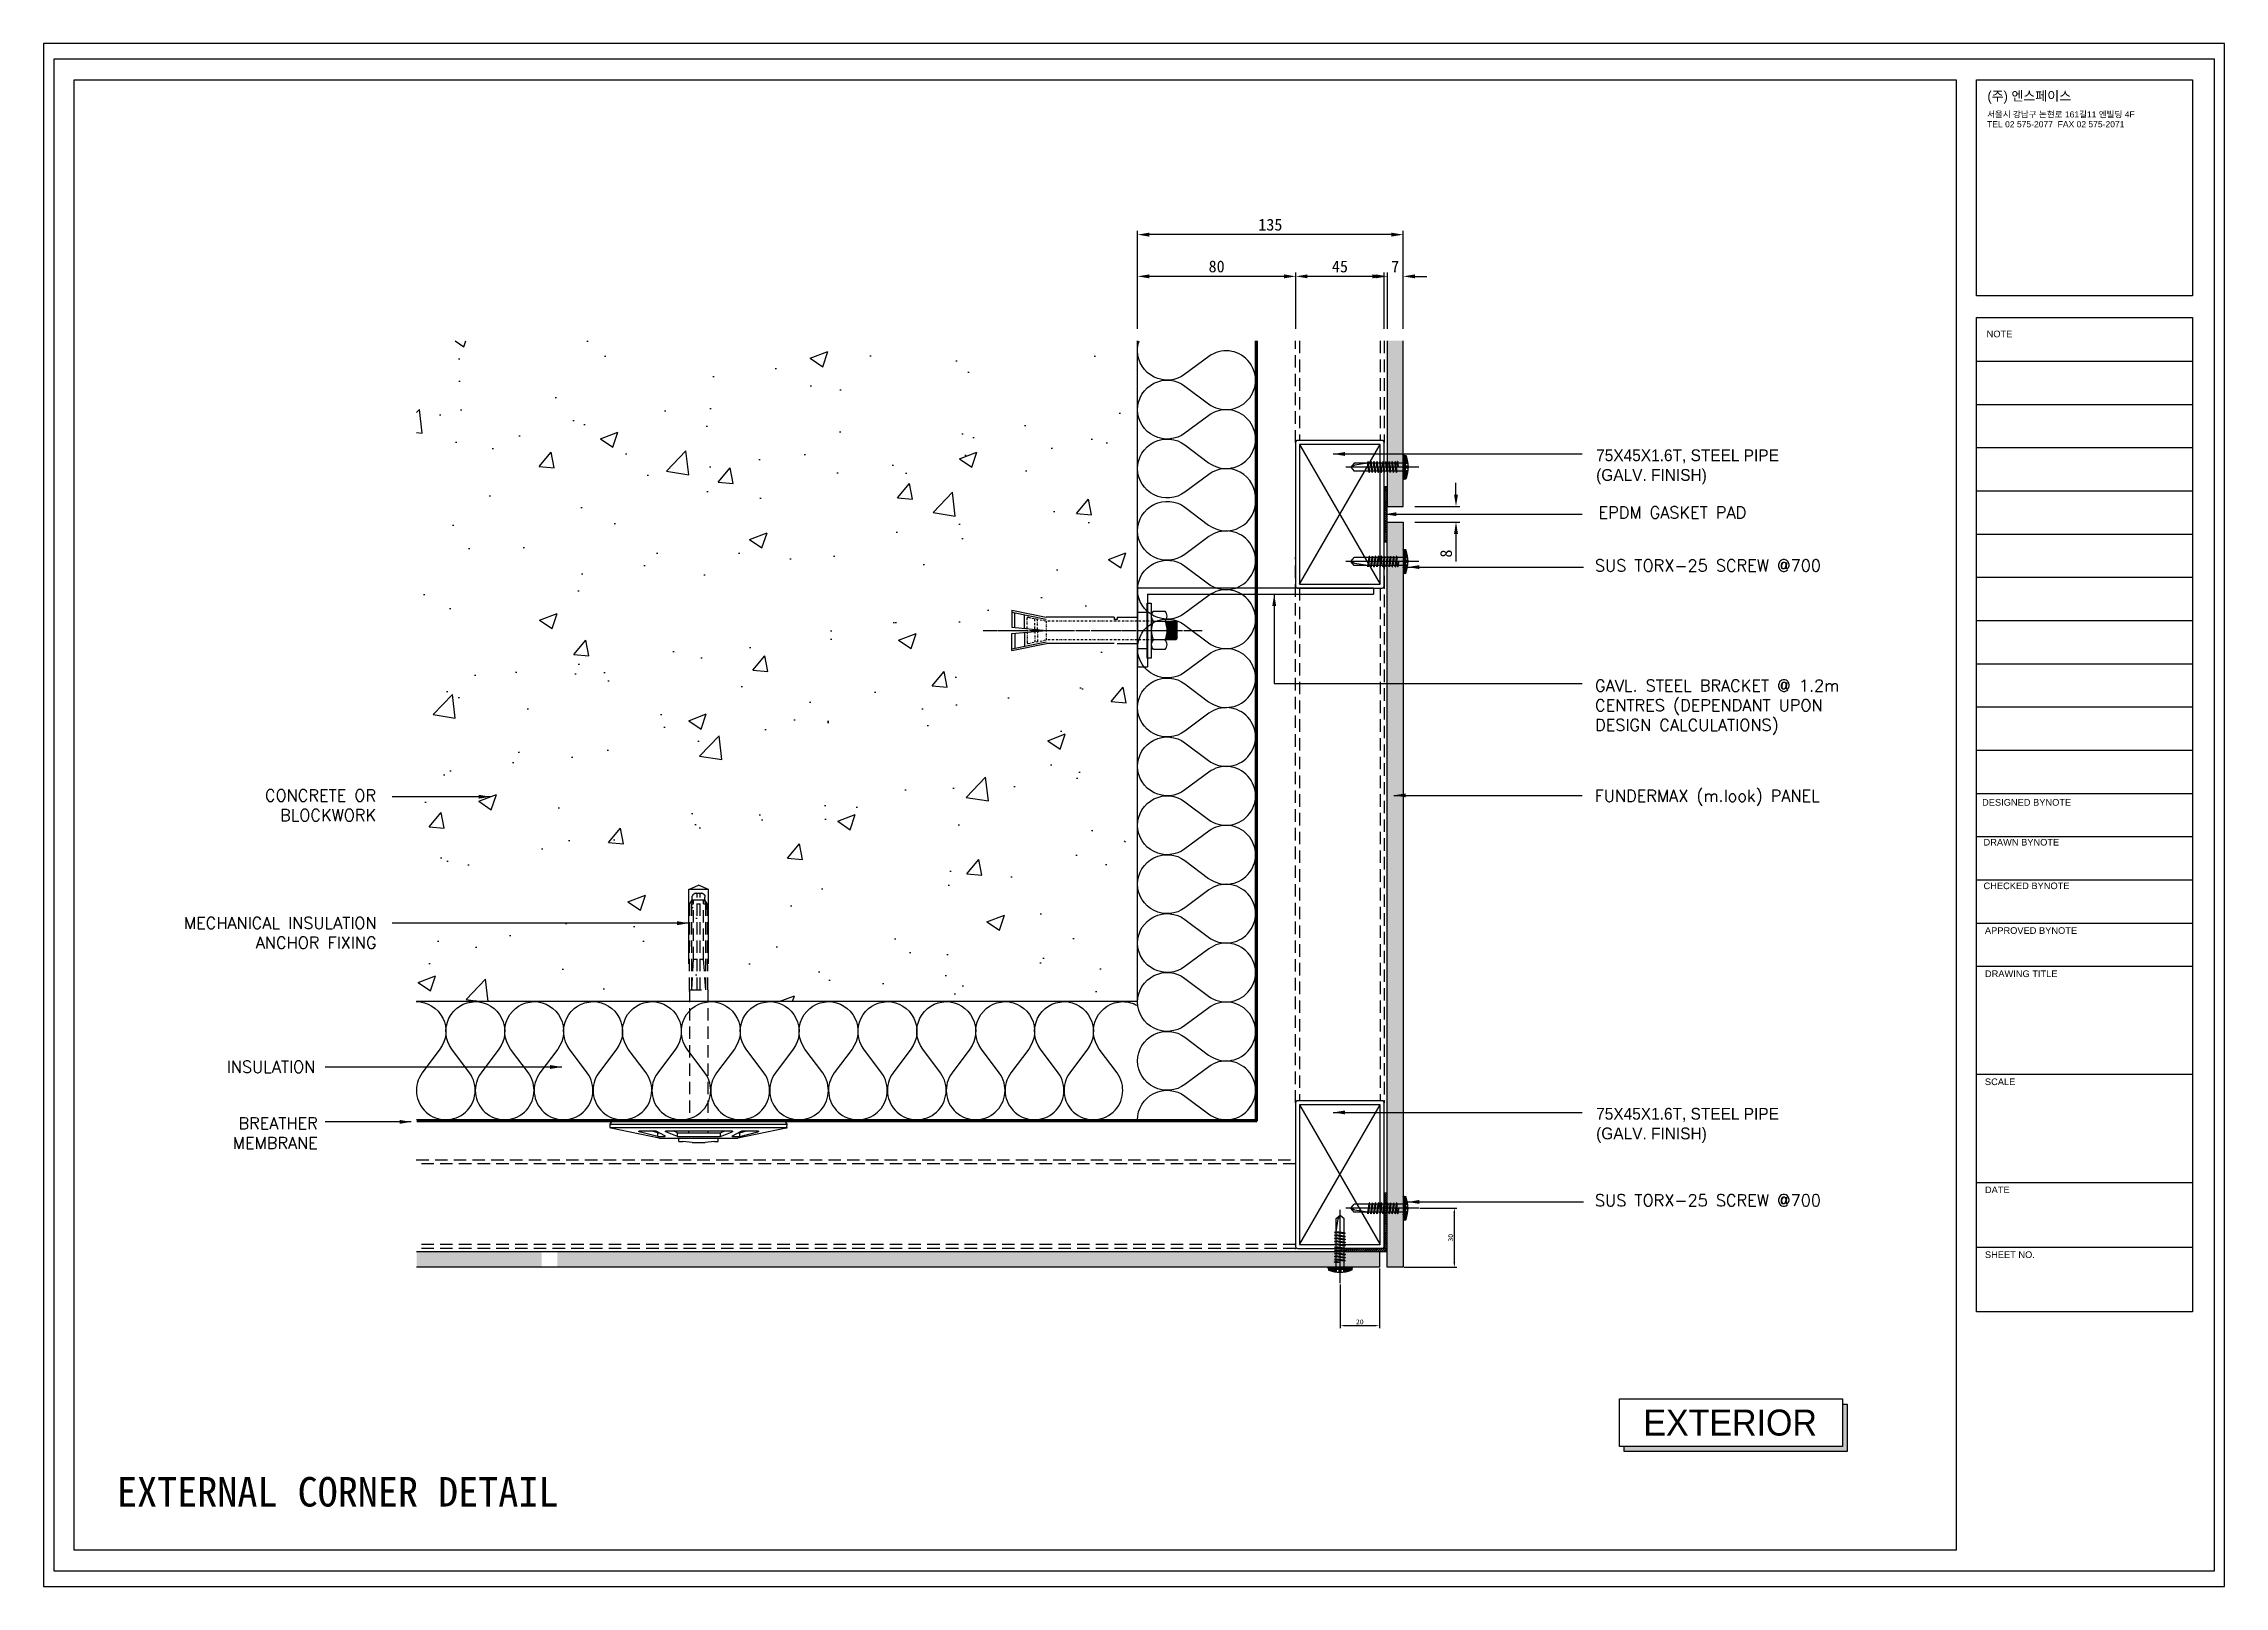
# Model space of a CAD drawing. Header units: millimetres. Extents: x 6755 to 21493, y 282 to 5565.
# Drawn here: x 10081 to 11190, y 2635 to 3419 of the extents above; entities that cross this region are included whole.
import ezdxf

# ---------------------------------------------------------------- set-up
doc = ezdxf.new("R2010")
doc.units = ezdxf.units.MM
doc.header["$MEASUREMENT"] = 0
for name, pattern in [('CENTER', [7.75, 7.25, -0.25, 0, -0.25]), ('DASHDOTX2', [2, 1, -0.5, 0, -0.5]), ('DASHED2', [9.525, 6.35, -3.175]), ('HIDDEN', [0.375, 0.25, -0.125])]:
    doc.linetypes.add(name, pattern=pattern)
for name, color, linetype in [('3', 3, 'Continuous'), ('Bolt', 1, 'Continuous'), ('BREATHER', 150, 'Continuous'), ('DIM', 1, 'Continuous'), ('Dims', 1, 'Continuous'), ('Dämmstoff Miwo', 6, 'Continuous'), ('INSULATION', 2, 'Continuous'), ('Pressings', 3, 'Continuous'), ('Rohbau', 4, 'Continuous'), ('Structure', 6, 'Continuous')]:
    doc.layers.add(name, color=color, linetype=linetype)
for name, color, linetype, true_color in [('4', 4, 'Continuous', 0x00ffff), ('Components', 7, 'Continuous', 0x000000), ('nt', 7, 'Continuous', 0x994c00), ('NT Panel', 7, 'Continuous', 0xbfff7f), ('TE 07', 7, 'Continuous', 0x000000), ('TEXT', 2, 'Continuous', 0xffff00)]:
    doc.layers.add(name, color=color, linetype=linetype, true_color=true_color)
doc.styles.add('Arial', font='arial.ttf')
doc.styles.add('HY울릉도L', font='Dotum.ttf')
doc.styles.add('style1', font='simplex.shx')
doc.dimstyles.new('ISO-25', dxfattribs={"dimtxt": 2.5, "dimasz": 2.5, "dimexe": 1.25, "dimexo": 0.625, "dimtad": 1, "dimtxsty": 'Standard', "dimcen": 2.5, "dimadec": 0, "dimazin": 0, "dimtfac": 1, "dimtmove": 0, "dimatfit": 3, "dimfxl": 1, "dimarcsym": 0})
doc.dimstyles.new('Telling', dxfattribs={"dimscale": 2, "dimtxt": 3, "dimasz": 3, "dimexe": 1, "dimexo": 3, "dimgap": 1, "dimtad": 1, "dimdec": 1, "dimrnd": 1, "dimdsep": 46, "dimtxsty": 'Standard', "dimcen": 3, "dimclrd": 1, "dimclre": 1, "dimclrt": 2, "dimadec": 0, "dimazin": 0, "dimtfac": 1, "dimtdec": 1, "dimtofl": 0, "dimtmove": 0, "dimatfit": 0, "dimfxl": 1, "dimtolj": 1, "dimtzin": 0, "dimlwe": -1, "dimarcsym": 0})

msp = doc.modelspace()

# ---------------------------------------------------------------- texts
at = {"layer": 'TEXT', "color": 7, "style": 'HY울릉도L'}
msp.add_text('EXTERIOR', height=13.2001, dxfattribs=at).set_placement((10894.348, 2711.148))
at = {"layer": 'TEXT'}
msp.add_text('EXTERNAL CORNER DETAIL', height=15, dxfattribs=at).set_placement((10118.281, 2675.068))
at = {"layer": 'TEXT', "char_height": 6, "style": 'style1'}
for s, insert, width, attachment_point in [('{\\fHY울릉도L|b0|i0|c129|p18;75X45X1.6T, STEEL PIPE\\P(GALV. FINISH)}', (10870.368, 3212.359), 168.52677, 1), ('EPDM GASKET PAD ', (10871.568, 3183.279), 147.63272, 1), ('\\pxql;SUS TORX-25 SCREW @700', (10869.75, 3156.348), 147.63272, 1), ('\\pxql;GAVL. STEEL BRACKET @ 1.2m CENTRES (DEPENDANT UPON DESIGN CALCULATIONS)', (10869.812, 3095.311), 147.63272, 1), ('CONCRETE OR \\PBLOCKWORK', (10250.049, 3039.48), 147.63272, 3), ('FUNDERMAX (m.look) PANEL', (10869.628, 3039.271), 153.91383, 1), ('\\pxqr;MECHANICAL INSULATION ANCHOR FIXING', (10106.365, 2974.657), 143.94532, 1), ('INSULATION', (10219.127, 2901.546), 52.82644, 3), ('BREATHER \\PMEMBRANE', (10220.395, 2872.864), 109.28087, 3), ('{\\fHY울릉도L|b0|i0|c129|p18;75X45X1.6T, STEEL PIPE\\P(GALV. FINISH)}', (10870.368, 2877.699), 168.52677, 1), ('\\pxql;SUS TORX-25 SCREW @700', (10869.75, 2833.699), 147.63272, 1)]:
    msp.add_mtext(s, dxfattribs=dict(at, insert=insert, width=width, attachment_point=attachment_point))

# ---------------------------------------------------------------- blocks, each defined once
blk = doc.blocks.new('AL-TEMPLATE')
at = {"color": 9, "true_color": 0xc0c0c0}
for p, q in [((2716.82, 1392.97), (2800.02, 1392.97)), ((2716.82, 1376.33), (2800.02, 1376.33)), ((2716.82, 1359.69), (2800.02, 1359.69)), ((2716.82, 1343.05), (2800.02, 1343.05)), ((2716.82, 1326.41), (2800.02, 1326.41)), ((2716.82, 1309.77), (2800.02, 1309.77)), ((2716.82, 1293.13), (2800.02, 1293.13)), ((2716.82, 1276.49), (2800.02, 1276.49)), ((2716.82, 1259.85), (2800.02, 1259.85)), ((2716.82, 1243.21), (2800.02, 1243.21)), ((2716.82, 1209.93), (2800.02, 1209.93)), ((2716.82, 1193.29), (2800.02, 1193.29)), ((2716.82, 1176.65), (2800.02, 1176.65)), ((2716.82, 1118.41), (2800.02, 1118.41)), ((2716.82, 1076.81), (2800.02, 1076.81)), ((2716.82, 1051.85), (2800.02, 1051.85))]:
    blk.add_line(p, q, dxfattribs=at)
for points in [[(1976.34, 1509.45), (2808.34, 1509.45), (2808.34, 927.05), (1976.34, 927.05)], [(2716.82, 1501.32), (2800.02, 1501.32), (2800.02, 1418.12), (2716.82, 1418.12)], [(2716.82, 1409.8), (2800.02, 1409.8), (2800.02, 1026.89), (2716.82, 1026.89)]]:
    blk.add_lwpolyline(points, close=True, dxfattribs=at)
for points in [[(2716.82, 1226.57), (2800.02, 1226.57)], [(2716.82, 1160.01), (2800.02, 1160.01)]]:
    blk.add_lwpolyline(points, dxfattribs=at)
at = {"layer": 'nt', "color": 254, "linetype": 'Continuous', "true_color": 0xd6d6d6}
blk.add_lwpolyline([(1972.34, 1515.25), (1972.34, 921.25), (2812.34, 921.25), (2812.34, 1515.25)], close=True, dxfattribs=at)
at = {"layer": 'TE 07'}
blk.add_lwpolyline([(1984.07, 1501.32), (2709.08, 1501.32), (2709.08, 935.18), (1984.07, 935.18)], close=True, dxfattribs=at)
at = {"color": 150, "true_color": 0x007fff, "insert": (2721.06, 1496.93), "char_height": 3.6698, "width": 35.1369, "attachment_point": 1, "line_spacing_factor": 0.963855}
blk.add_mtext('\\fExpo M;(주) 엔스페이스', dxfattribs=at)
at = {"color": 7, "true_color": 0xffffff, "insert": (2720.94, 1489.17), "char_height": 2.3487, "width": 61.8214, "attachment_point": 1, "line_spacing_factor": 0.963855, "style": 'Arial'}
blk.add_mtext('\\fArial;서울시 강남구 논현로 161길11 엔빌딩 4F\\PTEL 02 575-2077  FAX 02 575-2071', dxfattribs=at)
at = {"color": 9, "true_color": 0xc0c0c0, "char_height": 2.5559, "attachment_point": 1, "line_spacing_factor": 0.963855}
for s, insert, width in [('\\fArial;NOTE', (2720.76, 1404.73), 11.9173), ('\\fArial;DESIGNED BYNOTE', (2719.01, 1224.39), 36.0906), ('\\fArial;DRAWN BYNOTE', (2719.56, 1209.04), 30.9788), ('\\fArial;CHECKED BYNOTE', (2719.56, 1192.25), 35.0282), ('\\fArial;APPROVED BYNOTE', (2720.1, 1175.04), 37.5533), ('\\fArial;DRAWING TITLE', (2720.1, 1158.4), 29.8086), ('\\fArial;SCALE', (2720.1, 1116.8), 13.8111), ('\\fArial;DATE', (2720.1, 1075.2), 11.517), ('\\fArial;SHEET NO.', (2720.1, 1050.24), 21.1247)]:
    blk.add_mtext(s, dxfattribs=dict(at, insert=insert, width=width))
blk = doc.blocks.new('al-anchor')
at = {"layer": 'Bolt', "linetype": 'CENTER'}
blk.add_line((450.1, 842.4), (450.1, 731), dxfattribs=at)
at = {"layer": 'Bolt'}
for p, q in [((439.9, 827.7), (443.4, 810.2)), ((439.9, 827.7), (448.5, 827.7)), ((440.8, 827.7), (444.3, 810.3)), ((448.6, 826.2), (441.2, 826.2)), ((449.1, 821.3), (442.1, 821.3)), ((448.5, 827.7), (450.1, 810.2)), ((451.8, 827.7), (450.1, 810.2)), ((451.2, 821.3), (458.2, 821.3)), ((451.7, 826.2), (459.1, 826.2)), ((460.4, 827.7), (451.8, 827.7)), ((459.4, 827.7), (455.9, 810.3)), ((460.4, 827.7), (456.9, 810.3)), ((443.4, 775.8), (443.4, 810.2)), ((456.9, 775.8), (456.9, 810.3)), ((443.4, 774.2), (443.4, 763.9)), ((455.7, 774.2), (455.7, 775.8)), ((456.9, 775.8), (455.7, 775.8)), ((456.9, 774.2), (455.7, 774.2)), ((456.9, 774.2), (456.9, 763.9)), ((440.4, 749.9), (440.4, 755.9)), ((440.9, 763.9), (440.9, 758.9)), ((459.4, 763.9), (440.9, 763.9)), ((445.4, 744.4), (445.4, 755.9)), ((454.9, 755.9), (454.9, 744.4)), ((459.4, 763.9), (459.4, 758.9)), ((459.9, 755.9), (459.9, 749.9)), ((454.9, 748.9), (445.4, 748.9)), ((454.9, 748.4), (445.4, 748.4)), ((454.9, 747.9), (445.4, 747.9)), ((454.9, 747.4), (445.4, 747.4)), ((454.9, 746.9), (445.4, 746.9)), ((454.9, 746.4), (445.4, 746.4)), ((454.9, 745.9), (445.4, 745.9)), ((454.9, 745.4), (445.4, 745.4)), ((454.9, 744.9), (445.4, 744.9)), ((454.9, 744.4), (445.4, 744.4)), ((445.4, 744.4), (445.9, 743.9)), ((454.4, 743.9), (445.9, 743.9)), ((454.4, 743.9), (454.9, 744.4))]:
    blk.add_line(p, q, dxfattribs=at)
at = {"layer": 'Bolt', "linetype": 'DASHDOTX2'}
for p, q in [((443.5, 819.5), (445.3, 810.3)), ((449.2, 820), (444, 820)), ((449.6, 816.1), (444.1, 816.1)), ((449.7, 814.8), (444.4, 814.8)), ((445.4, 755.9), (445.4, 810.2)), ((445.4, 810.2), (454.9, 810.2)), ((450.6, 814.8), (455.9, 814.8)), ((450.7, 816.1), (456.1, 816.1)), ((451.1, 820), (456.3, 820)), ((454.9, 755.9), (454.9, 810.2)), ((456.8, 819.5), (455, 810.3))]:
    blk.add_line(p, q, dxfattribs=at)
at = {"layer": 'Bolt'}
blk.add_lwpolyline([(436, 758.9), (464, 758.9), (464, 756.9), (436, 756.9)], close=True, dxfattribs=at)
at = {"layer": 'Bolt', "linetype": 'DASHDOTX2'}
for centre, start, end in [((444, 819.5), 91.5299, 176.3045), ((456.3, 819.5), 3.6955, 88.4701)]:
    blk.add_arc(centre, 0.513, start, end, dxfattribs=at)
at = {"layer": 'Bolt'}
for centre, radius, start, end in [((442.9, 753.3), 3.58, 45.683, 134.317), ((450.1, 745.3), 11.6, 65.7903, 114.2097), ((457.4, 753.3), 3.58, 45.683, 134.317), ((442.9, 752.4), 3.58, 225.683, 314.317), ((450.1, 760.4), 11.6, 245.7903, 294.2097), ((457.4, 752.4), 3.58, 225.683, 314.317)]:
    blk.add_arc(centre, radius, start, end, dxfattribs=at)
blk = doc.blocks.new('AL-BRACKET')
at = {"layer": 'Pressings'}
for p, q in [((-5145.6, 4124.6), (-5185.6, 4124.6)), ((-5185.6, 4124.6), (-5185.6, 4119.6)), ((-5148.6, 4119.6), (-5185.6, 4119.6)), ((-5148.6, 4119.6), (-5148.6, 4004.6)), ((-5145.6, 4004.6), (-5145.6, 4124.6)), ((-5145.6, 4004.6), (-5148.6, 4004.6))]:
    blk.add_line(p, q, dxfattribs=at)
blk = doc.blocks.new('*D85')
at = {"layer": 'Defpoints', "color": 0, "transparency": 16777216}
for p in [(10772.2, 3183.4), (10799.1, 3183.4), (10772.2, 3175.4)]:
    blk.add_point(p, dxfattribs=at)
at = {"layer": 'Dims', "color": 1, "lineweight": -2, "transparency": 16777216}
for p, q in [((10799.1, 3189.4), (10799.1, 3195.4)), ((10799.1, 3169.4), (10799.1, 3155.4))]:
    blk.add_line(p, q, dxfattribs=at)
at = {"layer": 'Dims', "color": 1, "transparency": 16777216}
for p, q in [((10778.2, 3183.4), (10801.1, 3183.4)), ((10778.2, 3175.4), (10801.1, 3175.4))]:
    blk.add_line(p, q, dxfattribs=at)
for points in [[(10798.1, 3189.4), (10800.1, 3189.4), (10799.1, 3183.4)], [(10798.1, 3169.4), (10800.1, 3169.4), (10799.1, 3175.4)]]:
    blk.add_solid(points, dxfattribs=at)
at = {"layer": 'Dims', "color": 2, "transparency": 16777216, "insert": (10794.1, 3159.4), "char_height": 6, "attachment_point": 5, "rotation": 90}
blk.add_mtext('\\A1;8', dxfattribs=at)
blk = doc.blocks.new('75-45_pipe')
at = {"layer": '3', "color": 4}
for p, q in [((-3668.1, 5689.5), (-3739.1, 5648.5)), ((-3739.1, 5689.5), (-3668.1, 5648.5))]:
    blk.add_line(p, q, dxfattribs=at)
blk.add_lwpolyline([(-3740.1, 5646.5), (-3667.1, 5646.5, 0.414214), (-3666.1, 5647.5), (-3666.1, 5690.5, 0.414214), (-3667.1, 5691.5), (-3740.1, 5691.5, 0.414214), (-3741.1, 5690.5), (-3741.1, 5647.5, 0.414214)], format="xyb", close=True, dxfattribs=at)
blk.add_lwpolyline([(-3739.1, 5648.5), (-3668.1, 5648.5), (-3668.1, 5689.5), (-3739.1, 5689.5)], close=True, dxfattribs=at)
at = {"layer": 'DIM'}
for p in [(-3741.1, 5691.5), (-3666.1, 5691.5), (-3741.1, 5646.5), (-3666.1, 5646.5)]:
    blk.add_point(p, dxfattribs=at)
blk = doc.blocks.new('Insulation Anchor')
at = {"layer": 'Components'}
for p, q in [((23834.6, 1327.2), (23832.3, 1322.3)), ((23834.6, 1317.3), (23832.3, 1322.3)), ((23834.6, 1317.3), (23834.6, 1327.2)), ((23872.3, 1327.2), (23834.6, 1327.2)), ((23872.3, 1317.3), (23834.6, 1317.3))]:
    blk.add_line(p, q, dxfattribs=at)
for points in [[(23953.9, 1367.3), (23952.3, 1366.3)], [(23952.3, 1366.3), (23952.3, 1278.3)], [(23953.9, 1367.3), (23953.9, 1277.3)], [(23955.6, 1367.2), (23953.9, 1367.3)], [(23955.6, 1367.2), (23955.6, 1277.5)], [(23955.9, 1366.9), (23955.9, 1366.9), (23955.9, 1366.9), (23955.9, 1367), (23955.8, 1367), (23955.8, 1367.1), (23955.7, 1367.1), (23955.6, 1367.2)], [(23960.9, 1342.3), (23955.9, 1366.9)], [(23957.8, 1352.5), (23957.8, 1352.5), (23957.8, 1352.6), (23957.8, 1352.7), (23957.7, 1352.7), (23957.6, 1352.7), (23957.6, 1352.7), (23957.5, 1352.7), (23957.4, 1352.6), (23957.3, 1352.5), (23957.3, 1352.5)], [(23957.3, 1352.5), (23957.3, 1344.1)], [(23958.2, 1343.1), (23957.3, 1346.6)], [(23957.3, 1344.1), (23957.4, 1343.9)], [(23959.7, 1339.4), (23957.4, 1343.9)], [(23960.1, 1343.1), (23957.8, 1352.5)], [(23958.2, 1343.1), (23958.2, 1342.4)], [(23960.1, 1343.1), (23958.2, 1343.1)], [(23960.1, 1343.1), (23960.1, 1339.5)], [(23960.9, 1342.3), (23960.9, 1302.3)], [(23957.8, 1339), (23957.8, 1339), (23957.8, 1339.1), (23957.7, 1339.1), (23957.7, 1339.2), (23957.6, 1339.2), (23957.6, 1339.2), (23957.5, 1339.2), (23957.5, 1339.1), (23957.4, 1339.1), (23957.4, 1339), (23957.3, 1339), (23957.3, 1339), (23957.3, 1338.9)], [(23957.3, 1338.9), (23957.3, 1305.3)], [(23960.1, 1333.1), (23958.2, 1333.1), (23957.3, 1335.3)], [(23960.1, 1333.1), (23957.8, 1339)], [(23958.2, 1333.1), (23958.2, 1311.2)], [(23959.7, 1339.4), (23959.7, 1339.4), (23959.7, 1339.3), (23959.8, 1339.3), (23959.8, 1339.3), (23959.9, 1339.3), (23960, 1339.3), (23960, 1339.3), (23960, 1339.3), (23960, 1339.4), (23960.1, 1339.4), (23960.1, 1339.5), (23960.1, 1339.5)], [(23960.1, 1333.1), (23960.1, 1311.2)], [(23962.6, 1332.3), (23960.9, 1332.3)], [(23962.6, 1332.3), (23962.6, 1330.3)], [(23958.2, 1327.2), (23957.3, 1327.2)], [(23963.1, 1325.6), (23962.6, 1330.3)], [(23963.1, 1325.6), (23963.1, 1318.9)], [(23958.2, 1317.4), (23957.3, 1317.4)], [(23960.1, 1311.2), (23958.2, 1311.2), (23957.3, 1309)], [(23960.1, 1311.2), (23957.8, 1305.2)], [(23962.6, 1312.3), (23960.9, 1312.3)], [(23962.6, 1314.3), (23963.1, 1318.9)], [(23962.6, 1314.3), (23962.6, 1312.3)], [(23955.9, 1277.7), (23960.9, 1302.3)], [(23957.3, 1305.3), (23957.3, 1305.2), (23957.4, 1305.2), (23957.4, 1305.1), (23957.5, 1305.1), (23957.5, 1305.1), (23957.6, 1305.1), (23957.6, 1305.1), (23957.7, 1305.1), (23957.7, 1305.1), (23957.8, 1305.1), (23957.8, 1305.2)], [(23960.1, 1301.4), (23958.2, 1301.4), (23957.3, 1297.9)], [(23957.4, 1300.6), (23957.3, 1300.4)], [(23957.3, 1300.4), (23957.3, 1292.2)], [(23959.7, 1305.1), (23957.4, 1300.6)], [(23960.1, 1301.4), (23957.8, 1292.1)], [(23958.2, 1302.3), (23958.2, 1301.4)], [(23960.1, 1305), (23960.1, 1305.1), (23960.1, 1305.1), (23960, 1305.2), (23960, 1305.2), (23960, 1305.3), (23959.9, 1305.3), (23959.8, 1305.3), (23959.8, 1305.2), (23959.7, 1305.2), (23959.7, 1305.2), (23959.7, 1305.1)], [(23960.1, 1305), (23960.1, 1301.4)], [(23957.3, 1292.2), (23957.3, 1292.1), (23957.3, 1292), (23957.4, 1292), (23957.4, 1291.9), (23957.5, 1291.9), (23957.5, 1291.9), (23957.6, 1291.9), (23957.6, 1291.9), (23957.7, 1291.9), (23957.7, 1291.9), (23957.8, 1291.9), (23957.8, 1292), (23957.8, 1292), (23957.8, 1292.1)], [(23955.6, 1277.5), (23953.9, 1277.3), (23952.3, 1278.3)], [(23955.6, 1277.5), (23955.7, 1277.5), (23955.8, 1277.5), (23955.8, 1277.5), (23955.9, 1277.5), (23955.9, 1277.6), (23955.9, 1277.6), (23955.9, 1277.7)]]:
    blk.add_lwpolyline(points, dxfattribs=at)
at = {"layer": 'Components', "linetype": 'HIDDEN', "ltscale": 25}
for points in [[(23838.4, 1325.6), (23838.3, 1325.5), (23838.2, 1325.5), (23838.1, 1325.5), (23838, 1325.5), (23837.9, 1325.5), (23837.8, 1325.4), (23837.7, 1325.4), (23837.6, 1325.3), (23837.5, 1325.3), (23837.4, 1325.3), (23837.3, 1325.2), (23837.3, 1325.2), (23837.2, 1325.1), (23837.1, 1325.1), (23837.1, 1325), (23837, 1324.9), (23836.9, 1324.9), (23836.8, 1324.8), (23836.8, 1324.7), (23836.7, 1324.6), (23836.7, 1324.6), (23836.6, 1324.5), (23836.6, 1324.4), (23836.6, 1324.3), (23836.5, 1324.2), (23836.5, 1324.1), (23836.4, 1324), (23836.4, 1323.9), (23836.4, 1323.9), (23836.4, 1323.7), (23836.3, 1323.7), (23836.3, 1323.5)], [(23836.3, 1321), (23836.3, 1320.9), (23836.4, 1320.8), (23836.4, 1320.8), (23836.4, 1320.6), (23836.4, 1320.5), (23836.5, 1320.5), (23836.5, 1320.3), (23836.6, 1320.3), (23836.6, 1320.2), (23836.6, 1320), (23836.7, 1320), (23836.7, 1319.9), (23836.8, 1319.8), (23836.8, 1319.8), (23836.9, 1319.7), (23837, 1319.6), (23837.1, 1319.6), (23837.1, 1319.5), (23837.2, 1319.4), (23837.3, 1319.3), (23837.3, 1319.3), (23837.4, 1319.3), (23837.5, 1319.2), (23837.6, 1319.2), (23837.7, 1319.1), (23837.8, 1319.1), (23837.9, 1319.1), (23838, 1319.1), (23838.1, 1319.1), (23838.2, 1319.1), (23838.3, 1319.1), (23838.4, 1319.1)], [(23836.4, 1323.5), (23836.4, 1321)], [(23885.5, 1323), (23836.4, 1323)], [(23885.5, 1321.5), (23836.4, 1321.5)], [(23839.8, 1325.6), (23838.4, 1325.6)], [(23841.8, 1326.7), (23839.8, 1325.5)], [(23841.8, 1325.8), (23839.8, 1325.2)], [(23839.8, 1325.5), (23839.8, 1319.1)], [(23870, 1324.9), (23839.8, 1324.9)], [(23870, 1319.8), (23839.8, 1319.8)], [(23885.5, 1327), (23841.8, 1326.7)], [(23841.8, 1326.7), (23841.8, 1326.7)], [(23885.5, 1325.8), (23841.8, 1325.8)], [(23841.8, 1325.8), (23841.8, 1324.9)], [(23841.8, 1323), (23841.8, 1321.5)], [(23841.8, 1319.8), (23841.8, 1318.7)], [(23885.5, 1325.8), (23870, 1324.9)], [(23870, 1324.9), (23870, 1323)], [(23870, 1321.5), (23870, 1319.8)], [(23885.5, 1318.7), (23870, 1319.8)], [(23885.5, 1327), (23952.3, 1327)], [(23885.5, 1327), (23885.5, 1317.5)], [(23839.8, 1319.1), (23838.4, 1319.1)], [(23841.8, 1318.7), (23839.8, 1319.3)], [(23841.8, 1317.9), (23839.8, 1319.1)], [(23885.5, 1318.7), (23841.8, 1318.7)], [(23885.5, 1317.6), (23841.8, 1317.9)], [(23841.8, 1317.9), (23841.8, 1317.9)], [(23885.5, 1317.6), (23952.3, 1317.6)]]:
    blk.add_lwpolyline(points, dxfattribs=at)
blk = doc.blocks.new('*D131')
at = {"layer": 'Defpoints', "color": 0, "transparency": 16777216}
for p in [(10764.2, 3300.3), (10764.2, 3267.6), (10772.2, 3267.6)]:
    blk.add_point(p, dxfattribs=at)
at = {"layer": 'Dims', "color": 1, "lineweight": -2, "transparency": 16777216}
for p, q in [((10758.2, 3300.3), (10752.2, 3300.3)), ((10778.2, 3300.3), (10784.2, 3300.3))]:
    blk.add_line(p, q, dxfattribs=at)
at = {"layer": 'Dims', "color": 1, "transparency": 16777216}
for p, q in [((10764.2, 3273.6), (10764.2, 3302.3)), ((10772.2, 3273.6), (10772.2, 3302.3))]:
    blk.add_line(p, q, dxfattribs=at)
for points in [[(10758.2, 3301.3), (10758.2, 3299.3), (10764.2, 3300.3)], [(10778.2, 3301.3), (10778.2, 3299.3), (10772.2, 3300.3)]]:
    blk.add_solid(points, dxfattribs=at)
at = {"layer": 'Dims', "color": 2, "transparency": 16777216, "insert": (10768.2, 3305.3), "char_height": 6, "attachment_point": 5}
blk.add_mtext('\\A1;7', dxfattribs=at)
blk = doc.blocks.new('*D132')
at = {"layer": 'Defpoints', "color": 0, "transparency": 16777216}
for p in [(10717.6, 3300.3), (10717.6, 3267.6), (10762.6, 3267.6)]:
    blk.add_point(p, dxfattribs=at)
at = {"layer": 'Dims', "color": 1, "transparency": 16777216}
for p, q in [((10717.6, 3273.6), (10717.6, 3302.3)), ((10762.6, 3273.6), (10762.6, 3302.3))]:
    blk.add_line(p, q, dxfattribs=at)
at = {"layer": 'Dims', "color": 1, "lineweight": -2, "transparency": 16777216}
blk.add_line((10756.6, 3300.3), (10723.6, 3300.3), dxfattribs=at)
at = {"layer": 'Dims', "color": 1, "transparency": 16777216}
for points in [[(10723.6, 3301.3), (10723.6, 3299.3), (10717.6, 3300.3)], [(10756.6, 3301.3), (10756.6, 3299.3), (10762.6, 3300.3)]]:
    blk.add_solid(points, dxfattribs=at)
at = {"layer": 'Dims', "color": 2, "transparency": 16777216, "insert": (10740.1, 3305.3), "char_height": 6, "attachment_point": 5}
blk.add_mtext('\\A1;45', dxfattribs=at)
blk = doc.blocks.new('*D133')
at = {"layer": 'Defpoints', "color": 0, "transparency": 16777216}
for p in [(10637.2, 3300.3), (10637.2, 3268.2), (10717.6, 3268.2)]:
    blk.add_point(p, dxfattribs=at)
at = {"layer": 'Dims', "color": 1, "transparency": 16777216}
for p, q in [((10637.2, 3274.2), (10637.2, 3302.3)), ((10717.6, 3274.2), (10717.6, 3302.3))]:
    blk.add_line(p, q, dxfattribs=at)
at = {"layer": 'Dims', "color": 1, "lineweight": -2, "transparency": 16777216}
blk.add_line((10711.6, 3300.3), (10643.2, 3300.3), dxfattribs=at)
at = {"layer": 'Dims', "color": 1, "transparency": 16777216}
for points in [[(10643.2, 3301.3), (10643.2, 3299.3), (10637.2, 3300.3)], [(10711.6, 3301.3), (10711.6, 3299.3), (10717.6, 3300.3)]]:
    blk.add_solid(points, dxfattribs=at)
at = {"layer": 'Dims', "color": 2, "transparency": 16777216, "insert": (10677.4, 3305.3), "char_height": 6, "attachment_point": 5}
blk.add_mtext('\\A1;80', dxfattribs=at)
blk = doc.blocks.new('*D134')
at = {"layer": 'Defpoints', "color": 0, "transparency": 16777216}
for p in [(10637.2, 3321.5), (10637.2, 3267.6), (10772.2, 3267.6)]:
    blk.add_point(p, dxfattribs=at)
at = {"layer": 'Dims', "color": 1, "transparency": 16777216}
for p, q in [((10637.2, 3273.6), (10637.2, 3323.5)), ((10772.2, 3273.6), (10772.2, 3323.5))]:
    blk.add_line(p, q, dxfattribs=at)
at = {"layer": 'Dims', "color": 1, "lineweight": -2, "transparency": 16777216}
blk.add_line((10766.2, 3321.5), (10643.2, 3321.5), dxfattribs=at)
at = {"layer": 'Dims', "color": 1, "transparency": 16777216}
for points in [[(10643.2, 3322.5), (10643.2, 3320.5), (10637.2, 3321.5)], [(10766.2, 3322.5), (10766.2, 3320.5), (10772.2, 3321.5)]]:
    blk.add_solid(points, dxfattribs=at)
at = {"layer": 'Dims', "color": 2, "transparency": 16777216, "insert": (10704.7, 3326.5), "char_height": 6, "attachment_point": 5}
blk.add_mtext('\\A1;135', dxfattribs=at)
blk = doc.blocks.new('SDS')
at = {"layer": 'Bolt', "linetype": 'ByBlock'}
h = blk.add_hatch(color=256, dxfattribs=at)
edge = h.paths.add_edge_path()
edge.add_ellipse((2174.7, 2125), major_axis=(0.122, 0.122), ratio=1, start_angle=227.4952, end_angle=310.1753, ccw=False)
edge.add_line((2174.7, 2124.8), (2174.2, 2124.8))
edge.add_ellipse((2174.2, 2125.2), major_axis=(-0.273, 0.273), ratio=1, start_angle=58.6705, end_angle=131.9754, ccw=False)
edge.add_ellipse((2189.6, 2130.8), major_axis=(11.8, 11.8), ratio=1, start_angle=143.5595, end_angle=154.9155, ccw=False)
edge.add_line((2173.1, 2128.3), (2173.9, 2128.3))
edge.add_line((2173.9, 2128.3), (2174.5, 2130.8))
edge.add_line((2174.5, 2130.8), (2173.9, 2133.3))
edge.add_line((2173.9, 2133.3), (2173.1, 2133.3))
edge.add_ellipse((2189.6, 2130.8), major_axis=(-11.8, 11.8), ratio=1, start_angle=25.0886, end_angle=36.4366, ccw=False)
edge.add_ellipse((2174.2, 2136.4), major_axis=(-0.273, 0.273), ratio=1, start_angle=-41.9754, end_angle=31.5885, ccw=False)
edge.add_line((2174.2, 2136.8), (2174.7, 2136.8))
edge.add_ellipse((2174.7, 2136.7), major_axis=(0.122, 0.122), ratio=1, start_angle=319.8247, end_angle=402.5048, ccw=False)
edge.add_line((2174.9, 2136.7), (2174.9, 2125))
for points in [[(2178.2, 2133.5), (2177.9, 2130.8), (2177.8, 2130.7), (2177.8, 2130.8), (2178.1, 2133.6), (2178.2, 2133.6)], [(2179.4, 2133.6), (2179.4, 2133.6), (2179.4, 2133.6), (2179.4, 2133.5), (2178.8, 2128.1), (2178.7, 2128.1), (2178.7, 2128.1)], [(2180.9, 2133.6), (2180.9, 2133.6), (2181, 2133.6), (2181, 2133.5), (2180.3, 2128.1), (2180.3, 2128.1), (2180.2, 2128.1)], [(2182.4, 2133.6), (2182.5, 2133.6), (2182.5, 2133.6), (2182.5, 2133.5), (2181.9, 2128.1), (2181.8, 2128.1), (2181.8, 2128.1)], [(2184, 2133.6), (2184, 2133.6), (2184, 2133.6), (2184.1, 2133.5), (2183.4, 2128.1), (2183.4, 2128.1), (2183.3, 2128.1)], [(2185.5, 2133.6), (2185.6, 2133.6), (2185.6, 2133.6), (2185.6, 2133.5), (2185, 2128.1), (2184.9, 2128.1), (2184.9, 2128.1)], [(2187.1, 2133.6), (2187.1, 2133.6), (2187.1, 2133.6), (2187.2, 2133.5), (2186.5, 2128.1), (2186.5, 2128.1), (2186.4, 2128.1)], [(2188.6, 2133.6), (2188.7, 2133.6), (2188.7, 2133.6), (2188.7, 2133.5), (2188.1, 2128.1), (2188, 2128.1), (2187.9, 2128.1)], [(2190.1, 2133.6), (2190.2, 2133.6), (2190.2, 2133.6), (2190.2, 2133.5), (2189.6, 2128.1), (2189.5, 2128.1), (2189.5, 2128.1)], [(2191.7, 2133.6), (2191.7, 2133.6), (2191.8, 2133.6), (2191.8, 2133.5), (2191.1, 2128.1), (2191.1, 2128.1), (2191, 2128.1)], [(2193.2, 2133.6), (2193.3, 2133.6), (2193.3, 2133.6), (2193.3, 2133.5), (2192.7, 2128.1), (2192.6, 2128.1), (2192.6, 2128.1)]]:
    blk.add_hatch(color=256, dxfattribs=at).paths.add_polyline_path(points)
at = {"layer": 'Bolt', "linetype": 'CENTER', "ltscale": 10}
blk.add_line((2167.4, 2130.8), (2204.6, 2130.8), dxfattribs=at)
at = {"layer": 'Bolt'}
for p, q in [((2176.2, 2132.8), (2177.9, 2132.8)), ((2177.8, 2130.8), (2178.1, 2133.6)), ((2177.8, 2130.8), (2177.9, 2132.8)), ((2178.1, 2133.6), (2177.9, 2132.8)), ((2177.9, 2130.8), (2178.2, 2133.5)), ((2177.9, 2130.8), (2178.4, 2132.8)), ((2178.2, 2133.6), (2178.4, 2132.8)), ((2178.4, 2132.8), (2179.1, 2132.8)), ((2178.5, 2128.8), (2179.1, 2132.8)), ((2178.7, 2128.1), (2179.4, 2133.6)), ((2178.8, 2128.1), (2179.5, 2133.5)), ((2179, 2128.8), (2179.6, 2132.8)), ((2179.3, 2133.6), (2179.1, 2132.8)), ((2179.4, 2133.6), (2179.6, 2132.8)), ((2179.6, 2132.8), (2180.4, 2132.8)), ((2179.6, 2132.8), (2180.7, 2132.8)), ((2180, 2128.8), (2180.7, 2132.8)), ((2180.2, 2128.1), (2180.9, 2133.6)), ((2180.3, 2128.1), (2181, 2133.5)), ((2180.5, 2128.8), (2181.2, 2132.8)), ((2180.9, 2133.6), (2180.7, 2132.8)), ((2181, 2133.6), (2181.2, 2132.8)), ((2181.2, 2132.8), (2181.9, 2132.8)), ((2181.2, 2132.8), (2182.2, 2132.8)), ((2181.6, 2128.8), (2182.2, 2132.8)), ((2181.8, 2128.1), (2182.4, 2133.6)), ((2181.9, 2128.1), (2182.5, 2133.5)), ((2182.1, 2128.8), (2182.7, 2132.8)), ((2182.4, 2133.6), (2182.2, 2132.8)), ((2182.5, 2133.6), (2182.7, 2132.8)), ((2182.7, 2132.8), (2183.4, 2132.8)), ((2182.7, 2132.8), (2183.7, 2132.8)), ((2183.1, 2128.8), (2183.7, 2132.8)), ((2183.3, 2128.1), (2184, 2133.6)), ((2183.4, 2128.1), (2184.1, 2133.5)), ((2183.6, 2128.8), (2184.2, 2132.8)), ((2183.9, 2133.6), (2183.7, 2132.8)), ((2184, 2133.6), (2184.2, 2132.8)), ((2184.2, 2132.8), (2185, 2132.8)), ((2184.2, 2132.8), (2185.3, 2132.8)), ((2184.7, 2128.8), (2185.3, 2132.8)), ((2184.9, 2128.1), (2185.5, 2133.6)), ((2185, 2128.1), (2185.6, 2133.5)), ((2185.2, 2128.8), (2185.8, 2132.8)), ((2185.5, 2133.6), (2185.3, 2132.8)), ((2185.6, 2133.6), (2185.8, 2132.8)), ((2185.8, 2132.8), (2186.5, 2132.8)), ((2185.8, 2132.8), (2186.8, 2132.8)), ((2186.2, 2128.8), (2186.8, 2132.8)), ((2186.4, 2128.1), (2187.1, 2133.6)), ((2186.5, 2128.1), (2187.2, 2133.5)), ((2186.7, 2128.8), (2187.3, 2132.8)), ((2187, 2133.6), (2186.8, 2132.8)), ((2187.1, 2133.6), (2187.3, 2132.8)), ((2187.3, 2132.8), (2188.1, 2132.8)), ((2187.3, 2132.8), (2188.4, 2132.8)), ((2187.7, 2128.8), (2188.4, 2132.8)), ((2187.9, 2128.1), (2188.6, 2133.6)), ((2188.1, 2128.1), (2188.7, 2133.5)), ((2188.2, 2128.8), (2188.9, 2132.8)), ((2188.6, 2133.6), (2188.4, 2132.8)), ((2188.7, 2133.6), (2188.9, 2132.8)), ((2188.9, 2132.8), (2189.6, 2132.8)), ((2188.9, 2132.8), (2189.9, 2132.8)), ((2189.3, 2128.8), (2189.9, 2132.8)), ((2189.5, 2128.1), (2190.1, 2133.6)), ((2189.6, 2128.1), (2190.2, 2133.5)), ((2189.8, 2128.8), (2190.4, 2132.8)), ((2190.1, 2133.6), (2189.9, 2132.8)), ((2190.2, 2133.6), (2190.4, 2132.8)), ((2190.4, 2132.8), (2191.1, 2132.8)), ((2190.4, 2132.8), (2191.5, 2132.8)), ((2190.8, 2128.8), (2191.5, 2132.8)), ((2191, 2128.1), (2191.7, 2133.6)), ((2191.1, 2128.1), (2191.8, 2133.5)), ((2191.3, 2128.8), (2191.9, 2132.8)), ((2191.6, 2133.6), (2191.5, 2132.8)), ((2191.8, 2133.6), (2191.9, 2132.8)), ((2191.9, 2132.8), (2192.7, 2132.8)), ((2191.9, 2132.8), (2193, 2132.8)), ((2192.4, 2128.8), (2193, 2132.8)), ((2192.6, 2128.1), (2193.2, 2133.6)), ((2192.7, 2128.1), (2193.3, 2133.5)), ((2192.9, 2128.8), (2193.5, 2132.8)), ((2193.2, 2133.6), (2193, 2132.8)), ((2193, 2132.8), (2200.3, 2132.8)), ((2193.3, 2133.6), (2193.5, 2132.8)), ((2193.5, 2132.8), (2200, 2131.8)), ((2200, 2131.8), (2201.9, 2130.8)), ((2200.3, 2132.8), (2201.9, 2130.8)), ((2201.9, 2130.8), (2200.3, 2128.8)), ((2176.2, 2128.8), (2178.5, 2128.8)), ((2178.7, 2128.1), (2178.5, 2128.8)), ((2178.8, 2128.1), (2179, 2128.8)), ((2179, 2128.8), (2180, 2128.8)), ((2180.2, 2128.1), (2180, 2128.8)), ((2180.3, 2128.1), (2180.5, 2128.8)), ((2180.5, 2128.8), (2181.6, 2128.8)), ((2181.8, 2128.1), (2181.6, 2128.8)), ((2181.9, 2128.1), (2182.1, 2128.8)), ((2182.1, 2128.8), (2183.1, 2128.8)), ((2183.3, 2128.1), (2183.1, 2128.8)), ((2183.4, 2128.1), (2183.6, 2128.8)), ((2183.6, 2128.8), (2184.7, 2128.8)), ((2184.9, 2128.1), (2184.7, 2128.8)), ((2185, 2128.1), (2185.2, 2128.8)), ((2185.2, 2128.8), (2186.2, 2128.8)), ((2186.4, 2128.1), (2186.2, 2128.8)), ((2186.5, 2128.1), (2186.7, 2128.8)), ((2186.7, 2128.8), (2187.7, 2128.8)), ((2187.9, 2128.1), (2187.7, 2128.8)), ((2188.1, 2128.1), (2188.2, 2128.8)), ((2188.2, 2128.8), (2189.3, 2128.8)), ((2189.5, 2128.1), (2189.3, 2128.8)), ((2189.6, 2128.1), (2189.8, 2128.8)), ((2189.8, 2128.8), (2190.8, 2128.8)), ((2191, 2128.1), (2190.8, 2128.8)), ((2191.1, 2128.1), (2191.3, 2128.8)), ((2191.3, 2128.8), (2200.3, 2128.8)), ((2192.6, 2128.1), (2192.4, 2128.8)), ((2192.7, 2128.1), (2192.9, 2128.8))]:
    blk.add_line(p, q, dxfattribs=at)
for points in [[(2172.9, 2131.3), (2174.4, 2131.3)], [(2172.9, 2130.8), (2174.5, 2130.8)], [(2172.9, 2130.3), (2174.4, 2130.3)], [(2173, 2132.7), (2174, 2132.7)], [(2173, 2128.9), (2174, 2128.9)], [(2173.1, 2133.3), (2173.9, 2133.3)], [(2173.9, 2128.3), (2174.5, 2130.8), (2173.9, 2133.3)], [(2174.7, 2136.8), (2174.2, 2136.8)], [(2174.9, 2125), (2174.9, 2136.6)], [(2173.1, 2128.3), (2173.9, 2128.3)], [(2174.7, 2124.8), (2174.2, 2124.8)]]:
    blk.add_lwpolyline(points, dxfattribs=at)
for points in [[(2174.2, 2136.8, 0.333092), (2173.9, 2136.5, 30.48754)], [(2174.7, 2136.8, -0.452147), (2174.9, 2136.6, -30.48754)], [(2174.2, 2124.8, -0.333092), (2173.9, 2125.1, -30.48754)], [(2174.7, 2124.8, 0.452147), (2174.9, 2125, 30.48754)]]:
    blk.add_lwpolyline(points, format="xyb", dxfattribs=at)
at = {"layer": 'Bolt', "linetype": 'ByBlock'}
for points in [[(2175.4, 2136.8, 1.038004), (2174.9, 2136.8, 0.043022)], [(2174.9, 2134.1, 0.427063), (2176.2, 2132.8, -4.42658)], [(2175.4, 2134.1, -1.169667), (2174.9, 2134.1, -0.043022)], [(2174.9, 2127.6, -0.447194), (2176.2, 2128.8, 4.42658)], [(2175.4, 2127.6, 1.03754), (2174.9, 2127.6, 0.043022)], [(2175.4, 2124.9, -1.038004), (2174.9, 2124.9, -0.043022)]]:
    blk.add_lwpolyline(points, format="xyb", dxfattribs=at)
for points in [[(2174.9, 2136.8), (2174.9, 2124.9)], [(2175.4, 2124.9), (2175.4, 2136.8)], [(2178.2, 2133.5), (2177.9, 2130.8), (2177.8, 2130.7), (2177.8, 2130.8), (2178.1, 2133.6), (2178.2, 2133.6), (2178.2, 2133.5)]]:
    blk.add_lwpolyline(points, dxfattribs=at)
at = {"layer": 'Bolt'}
for centre, radius, start, end in [((2189.6, 2130.8), 16.7, 160.0886, 199.9114), ((2177.8, 2130.8), 0.0602, 200.6851, 319.2729), ((2178.1, 2133.5), 0.0925, 60.0754, 130.1339), ((2179.4, 2133.5), 0.0925, 60.0754, 130.1339), ((2180.9, 2133.5), 0.0925, 60.0754, 130.1339), ((2182.5, 2133.5), 0.0925, 60.0754, 130.1339), ((2184, 2133.5), 0.0925, 60.0754, 130.1339), ((2185.5, 2133.5), 0.0925, 60.0754, 130.1339), ((2187.1, 2133.5), 0.0925, 60.0754, 130.1339), ((2188.6, 2133.5), 0.0925, 60.0754, 130.1339), ((2190.2, 2133.5), 0.0925, 60.0754, 130.1339), ((2191.7, 2133.5), 0.0925, 60.0754, 130.1339), ((2193.2, 2133.5), 0.0925, 60.0754, 130.1339), ((2178.7, 2128.2), 0.0925, 240.0754, 310.1339), ((2180.3, 2128.2), 0.0925, 240.0754, 310.1339), ((2181.8, 2128.2), 0.0925, 240.0754, 310.1339), ((2183.4, 2128.2), 0.0925, 240.0754, 310.1339), ((2184.9, 2128.2), 0.0925, 240.0754, 310.1339), ((2186.5, 2128.2), 0.0925, 240.0754, 310.1339), ((2188, 2128.2), 0.0925, 240.0754, 310.1339), ((2189.5, 2128.2), 0.0925, 240.0754, 310.1339), ((2191.1, 2128.2), 0.0925, 240.0754, 310.1339), ((2192.6, 2128.2), 0.0925, 240.0754, 310.1339)]:
    blk.add_arc(centre, radius, start, end, dxfattribs=at)
blk = doc.blocks.new('*D191')
at = {"layer": 'Defpoints', "color": 0, "transparency": 16777216}
for p in [(10760.2, 2796.7), (10740.2, 2788.7), (10760.2, 2767)]:
    blk.add_point(p, dxfattribs=at)
at = {"layer": 'DIM', "color": 1, "lineweight": -2, "transparency": 16777216}
for p, q in [((10760.2, 2796), (10760.2, 2765.8)), ((10740.2, 2788), (10740.2, 2765.8)), ((10742.7, 2767), (10757.7, 2767))]:
    blk.add_line(p, q, dxfattribs=at)
at = {"layer": 'DIM', "color": 1, "transparency": 16777216}
for points in [[(10742.7, 2767.4), (10742.7, 2766.6), (10740.2, 2767)], [(10757.7, 2767.4), (10757.7, 2766.6), (10760.2, 2767)]]:
    blk.add_solid(points, dxfattribs=at)
at = {"layer": 'DIM', "color": 0, "transparency": 16777216, "insert": (10750.2, 2768.9), "char_height": 2.5, "attachment_point": 5}
blk.add_mtext('20', dxfattribs=at)
blk = doc.blocks.new('*D192')
at = {"layer": 'Defpoints', "color": 0, "transparency": 16777216}
for p in [(10780.2, 2826.7), (10798.3, 2826.7), (10772.2, 2796.7)]:
    blk.add_point(p, dxfattribs=at)
at = {"layer": 'DIM', "color": 1, "lineweight": -2, "transparency": 16777216}
for p, q in [((10780.8, 2826.7), (10799.5, 2826.7)), ((10798.3, 2799.2), (10798.3, 2824.2)), ((10772.8, 2796.7), (10799.5, 2796.7))]:
    blk.add_line(p, q, dxfattribs=at)
at = {"layer": 'DIM', "color": 1, "transparency": 16777216}
for points in [[(10797.8, 2824.2), (10798.7, 2824.2), (10798.3, 2826.7)], [(10797.8, 2799.2), (10798.7, 2799.2), (10798.3, 2796.7)]]:
    blk.add_solid(points, dxfattribs=at)
at = {"layer": 'DIM', "color": 0, "transparency": 16777216, "insert": (10796.4, 2811.7), "char_height": 2.5, "attachment_point": 5, "rotation": 90}
blk.add_mtext('30', dxfattribs=at)

# ---------------------------------------------------------------- dimensions: what is measured, and where the dimension line sits
at = {"layer": 'DIM'}
dim = msp.add_linear_dim(base=(10798.264, 2826.673), p1=(10772.163, 2796.673), p2=(10780.164, 2826.673), angle=90, dimstyle='ISO-25', override={"dimclrd": 1, "dimclre": 1, "dimfxl": 8}, dxfattribs=at)
dim.commit()
dim.dimension.update_dxf_attribs({"geometry": '*D192', "text_midpoint": (10796.389, 2811.673)})
dim = msp.add_linear_dim(base=(10760.163, 2767.009), p1=(10740.163, 2788.673), p2=(10760.163, 2796.673), dimstyle='ISO-25', override={"dimclrd": 1, "dimclre": 1, "dimfxl": 8}, dxfattribs=at)
dim.commit()
dim.dimension.update_dxf_attribs({"geometry": '*D191', "text_midpoint": (10750.163, 2768.884)})
at = {"layer": 'Dims'}
for base, p1, p2, picture, middle in [((10637.163, 3321.506), (10772.163, 3267.552), (10637.163, 3267.552), '*D134', (10704.663, 3326.506)), ((10637.163, 3300.291), (10717.563, 3268.177), (10637.163, 3268.177), '*D133', (10677.363, 3305.291)), ((10717.563, 3300.291), (10762.563, 3267.552), (10717.563, 3267.552), '*D132', (10740.063, 3305.291))]:
    dim = msp.add_linear_dim(base=base, p1=p1, p2=p2, angle=180, dimstyle='Telling', dxfattribs=at)
    dim.commit()
    dim.dimension.update_dxf_attribs({"geometry": picture, "text_midpoint": middle})
dim = msp.add_linear_dim(base=(10764.163, 3300.291), p1=(10772.163, 3267.552), p2=(10764.163, 3267.552), angle=180, text='7', dimstyle='Telling', dxfattribs=at)
dim.commit()
dim.dimension.update_dxf_attribs({"geometry": '*D131', "text_midpoint": (10768.163, 3300.291), "dimtype": 160})
dim = msp.add_linear_dim(base=(10799.073, 3183.363), p1=(10772.163, 3175.363), p2=(10772.163, 3183.363), angle=270, dimstyle='Telling', dxfattribs=at)
dim.commit()
dim.dimension.update_dxf_attribs({"geometry": '*D85', "text_midpoint": (10799.073, 3159.363), "dimtype": 160})

# ---------------------------------------------------------------- hatches: boundary and pattern name
h = msp.add_hatch()
h.set_pattern_fill('JIS_WOOD', color=256, angle=90, style=0)
h.set_pattern_definition([(135, (14763.1201, 8300.4142), (-0.5, -0.5), [])])
h.paths.add_polyline_path([(10762.563, 3193.363), (10762.563, 3165.363), (10764.163, 3165.363), (10764.163, 3193.363)])
h = msp.add_hatch()
h.set_pattern_fill('JIS_WOOD', color=256, angle=-90, style=0)
h.set_pattern_definition([(315, (6763.6068, -2300.77785), (0.5, 0.5), [])])
h.paths.add_polyline_path([(10764.163, 2806.273), (10764.163, 2834.273), (10762.563, 2834.273), (10762.563, 2806.273)])
h = msp.add_hatch()
h.set_pattern_fill('JIS_WOOD', color=256, style=0)
h.set_pattern_definition([(45, (15871.21436, -1194.28356), (-0.5, 0.5), [])])
h.paths.add_polyline_path([(10764.163, 2806.273), (10740.063, 2806.273), (10740.063, 2804.673), (10764.163, 2804.673)])
at = {"layer": '4'}
h = msp.add_hatch(dxfattribs=at)
h.set_pattern_fill('AR-SAND', color=30, scale=0.2, style=0)
h.set_pattern_definition([(37.5, (10187.928, -1812.882), (-0.320006, 9.788265), [0, -7.7216, 0, -8.636, 0, -8.255]), (7.5, (10187.928, -1812.882), (8.990466, 14.336502), [0, -4.1656, 0, -6.9596, 0, -2.667]), (327.5, (10181.679, -1812.882), (15.819847, 0.028744), [0, -2.54, 0, -9.144, 0, -11.938]), (317.5, (10181.679, -1812.882), (15.27113, 4.458586), [0, -1.27, 0, -5.9944, 0, -6.858])])
h.paths.add_polyline_path([(10764.163, 3267.552), (10772.163, 3267.552), (10772.163, 3183.363), (10764.163, 3183.363)])
h.paths.add_polyline_path([(10764.163, 3175.363), (10772.163, 3175.363), (10772.163, 2796.673), (10764.163, 2796.673)])
h.paths.add_polyline_path([(10342.208, 2804.673), (10342.208, 2796.673), (10760.163, 2796.673), (10760.163, 2804.673)])
h.paths.add_polyline_path([(10334.208, 2796.673), (10334.208, 2804.673), (10270.603, 2804.673), (10270.603, 2796.673)])
at = {"layer": 'DIM'}
msp.add_hatch(color=6, dxfattribs=at).paths.add_polyline_path([(10998.059, 2727.18), (10995.663, 2727.18), (10995.663, 2705.644), (10884.627, 2705.644), (10884.627, 2703.084), (10998.059, 2703.084)])
at = {"layer": 'Structure'}
h = msp.add_hatch(dxfattribs=at)
h.set_pattern_fill('AR-CONC', color=256, scale=0.5, style=0)
h.set_pattern_definition([(50, (10173.69, -1763.776), (91.0923, -7.9695), [9.525, -104.775]), (355, (10173.69, -1763.78), (-17.6217, 95.5284), [7.62, -83.8203]), (100.4514, (10181.28, -1764.44), (73.4706, 87.5589), [8.095, -89.0451]), (46.1842, (10173.69, -1738.38), (135.5395, -21.0212), [14.2875, -157.1625]), (96.6356, (10184.98, -1740.13), (118.702, 123.713), [12.1425, -133.5678]), (351.184, (10173.69, -1738.38), (118.702, 123.713), [11.43, -125.73]), (21, (10186.39, -1744.726), (75.8072, -51.1326), [9.525, -104.775]), (326, (10186.39, -1744.73), (30.901, 92.094), [7.62, -83.82]), (71.4514, (10192.705, -1748.99), (106.7082, 40.9614), [8.095, -89.045]), (37.5, (10173.688, -1763.776), (1.5443, 42.27752), [0, -82.804, 0, -85.09, 0, -84.1375]), (7.5, (10173.69, -1763.776), (33.40983, 50.0903), [0, -48.514, 0, -80.899, 0, -32.0675]), (327.5, (10145.367, -1763.776), (67.7953, -2.86437), [0, -31.75, 0, -99.06, 0, -131.445]), (317.5, (10132.667, -1763.776), (74.0646, 12.71325), [0, -41.275, 0, -65.786, 0, -93.345])])
h.paths.add_polyline_path([(10637.163, 2931.673), (10270.603, 2931.673), (10270.603, 3267.552), (10637.163, 3267.552)])

# ---------------------------------------------------------------- linework, layer by layer
at = {"layer": '3', "color": 8, "linetype": 'DASHED2'}
for p, q in [((10717.563, 3215.863), (10717.563, 3267.552)), ((10719.563, 3267.552), (10719.563, 3216.863)), ((10760.563, 3267.552), (10760.563, 3216.863)), ((10762.563, 3267.552), (10762.563, 3215.863)), ((10717.563, 2880.273), (10717.563, 3157.608)), ((10762.563, 3157.608), (10762.563, 2880.273)), ((10719.563, 3141.863), (10719.563, 2881.273)), ((10760.563, 3141.863), (10760.563, 2881.273)), ((10270.474, 2851.273), (10717.563, 2851.273)), ((10717.563, 2849.273), (10270.474, 2849.273)), ((10717.563, 2808.273), (10270.474, 2808.273)), ((10717.563, 2806.273), (10270.474, 2806.273))]:
    msp.add_line(p, q, dxfattribs=at)
at = {"layer": '4', "color": 30}
for points in [[(10764.163, 3267.552), (10764.163, 3183.363), (10772.163, 3183.363), (10772.163, 3267.552)], [(10270.603, 2804.673), (10760.163, 2804.673), (10760.163, 2796.673), (10270.603, 2796.673)]]:
    msp.add_lwpolyline(points, dxfattribs=at)
msp.add_lwpolyline([(10772.163, 3175.363), (10772.163, 2796.673), (10764.163, 2796.673), (10764.163, 3175.363)], close=True, dxfattribs=at)
at = {"layer": 'BREATHER', "linetype": 'HIDDEN', "ltscale": 25, "const_width": 1}
for points in [[(10697.927, 3267.552), (10697.941, 2870.897)], [(10270.603, 2870.915), (10697.941, 2870.897)]]:
    msp.add_lwpolyline(points, dxfattribs=at)
at = {"layer": 'Components'}
for points in [[(10762.563, 3193.363), (10762.563, 3165.363), (10764.163, 3165.363), (10764.163, 3193.363)], [(10764.163, 2806.273), (10764.163, 2834.273), (10762.563, 2834.273), (10762.563, 2806.273)], [(10764.163, 2806.273), (10740.063, 2806.273), (10740.063, 2804.673), (10764.163, 2804.673)]]:
    msp.add_lwpolyline(points, close=True, dxfattribs=at)
at = {"layer": 'DIM', "color": 6}
msp.add_lwpolyline([(10882.231, 2729.741), (10995.663, 2729.741), (10995.663, 2705.644), (10882.231, 2705.644)], close=True, dxfattribs=at)
msp.add_lwpolyline([(10995.663, 2727.18), (10998.059, 2727.18), (10998.059, 2703.084), (10884.627, 2703.084), (10884.627, 2705.644)], dxfattribs=at)
at = {"layer": 'Dämmstoff Miwo'}
msp.add_line((10635.463, 2931.673), (10382.163, 2931.673), dxfattribs=at)
at = {"layer": 'INSULATION'}
for p, q in [((10697.188, 2870.898), (10697.157, 3267.552)), ((10697.941, 2871.673), (10270.603, 2871.673))]:
    msp.add_line(p, q, dxfattribs=at)
for points in [[(10637.163, 2871.539, -0.61720134), (10661.293, 2883.64), (10673.332, 2874.613, 1.98288671), (10673.372, 2898.63), (10661.253, 2889.606, -0.61124568), (10637.164, 2901.526, -0.61592552), (10661.293, 2913.571), (10673.332, 2904.544, 1.98288671), (10673.372, 2928.562), (10661.253, 2919.538, -0.61124555), (10637.164, 2931.458, -0.61592565), (10661.293, 2943.503), (10673.332, 2934.476, 1.98288671), (10673.372, 2958.493), (10661.253, 2949.469, -0.61124553), (10637.164, 2961.389, -0.61592568), (10661.293, 2973.434), (10673.332, 2964.407, 1.98288671), (10673.372, 2988.425), (10661.253, 2979.401, -0.61124574), (10637.164, 2991.321, -0.61592545), (10661.293, 3003.366), (10673.332, 2994.339, 1.98288671), (10673.372, 3018.357), (10661.253, 3009.333, -0.61124518), (10637.164, 3021.253, -0.61592604), (10661.293, 3033.298), (10673.332, 3024.271, 1.98288671), (10673.372, 3048.288), (10661.253, 3039.264, -0.61124506), (10637.164, 3051.184, -0.61592616), (10661.293, 3063.229), (10673.332, 3054.202, 1.98288671), (10673.372, 3078.22), (10661.253, 3069.196, -0.61124503), (10637.164, 3081.116, -0.61592619), (10661.293, 3093.161), (10673.332, 3084.134, 1.98288671), (10673.372, 3108.152), (10661.253, 3099.127, -0.61124525), (10637.164, 3111.047, -0.61592596), (10661.293, 3123.093), (10673.332, 3114.065, 1.98288671), (10673.372, 3138.083), (10661.253, 3129.059, -0.61124575), (10637.164, 3140.979, -0.61592544), (10661.293, 3153.024), (10673.332, 3143.997, 1.98288671), (10673.372, 3168.015), (10661.253, 3158.991, -0.61124564), (10637.164, 3170.911, -0.61592556), (10661.293, 3182.956), (10673.332, 3173.929, 0.63369107), (10697.145, 3186.673, 0.63804134), (10673.385, 3199.68), (10661.267, 3190.656, -0.61124568), (10637.177, 3202.576, -0.61592552), (10661.306, 3214.621), (10673.346, 3205.594, 1.98288671), (10673.385, 3229.612), (10661.267, 3220.588, -0.61124555), (10637.177, 3232.508, -0.61592565), (10661.306, 3244.553), (10673.346, 3235.526, 1.98288671), (10673.385, 3259.544), (10661.267, 3250.519, -0.61124553), (10637.177, 3262.439, -0.08662722), (10638.089, 3267.552, -0.08662722)], [(10270.474, 2931.673, -0.61592616), (10282.519, 2907.544), (10273.492, 2895.505, 1.98288671), (10297.51, 2895.465), (10288.485, 2907.584, -0.61124503), (10300.405, 2931.673, -0.61592619), (10312.451, 2907.544), (10303.424, 2895.505, 1.98288671), (10327.441, 2895.465), (10318.417, 2907.584, -0.61124525), (10330.337, 2931.673, -0.61592596), (10342.382, 2907.544), (10333.355, 2895.505, 1.98288671), (10357.373, 2895.465), (10348.349, 2907.584, -0.61124575), (10360.269, 2931.673, -0.61592544), (10372.314, 2907.544), (10363.287, 2895.505, 1.98288671), (10387.304, 2895.465), (10378.28, 2907.584, -0.61124564), (10390.2, 2931.673, -0.61592565), (10402.245, 2907.544), (10393.218, 2895.505, 1.98288671), (10417.236, 2895.465), (10408.212, 2907.584, -0.61124553), (10420.132, 2931.673, -0.61592568), (10432.177, 2907.544), (10423.15, 2895.505, 1.98288671), (10447.168, 2895.465), (10438.144, 2907.584, -0.61124574), (10450.064, 2931.673, -0.61592545), (10462.109, 2907.544), (10453.082, 2895.505, 1.98288671), (10477.099, 2895.465), (10468.075, 2907.584, -0.61124518), (10479.995, 2931.673, -0.61592604), (10492.04, 2907.544), (10483.013, 2895.505, 1.98288671), (10507.031, 2895.465), (10498.007, 2907.584, -0.61124506), (10509.927, 2931.673, -0.61592616), (10521.972, 2907.544), (10512.945, 2895.505, 1.98288671), (10536.963, 2895.465), (10527.938, 2907.584, -0.61124503), (10539.858, 2931.673, -0.61592619), (10551.903, 2907.544), (10542.876, 2895.505, 1.98288671), (10566.894, 2895.465), (10557.87, 2907.584, -0.61124525), (10569.79, 2931.673, -0.61592596), (10581.835, 2907.544), (10572.808, 2895.505, 1.98288671), (10596.826, 2895.465), (10587.802, 2907.584, -0.61124575), (10599.722, 2931.673, -0.61592544), (10611.767, 2907.544), (10602.74, 2895.505, 1.98288671), (10626.757, 2895.465), (10617.733, 2907.584, -0.61124564), (10629.653, 2931.673, -0.13103483), (10637.163, 2929.641)]]:
    msp.add_lwpolyline(points, format="xyb", dxfattribs=at)
at = {"layer": 'Rohbau', "color": 0, "lineweight": -3}
for p, q in [((10630.309, 3013.412), (10631.062, 3012.659)), ((10587.618, 2931.843), (10587.788, 2931.673)), ((10635.348, 2931.843), (10635.518, 2931.673))]:
    msp.add_line(p, q, dxfattribs=at)
at = {"layer": 'Structure', "linetype": 'Continuous'}
for q in [(10637.163, 3267.552), (10270.603, 2931.673)]:
    msp.add_line((10637.163, 2931.673), q, dxfattribs=at)

# ---------------------------------------------------------------- block references
at = {"rotation": 90}
for name, p in [('AL-BRACKET', (14761.781, 8287.414)), ('al-anchor', (11401.04, 2670.226))]:
    msp.add_blockref(name, p, dxfattribs=at)
at = {"layer": '4', "xscale": 1.32, "yscale": 1.32, "zscale": 1.32}
msp.add_blockref('AL-TEMPLATE', (7477.5, 1418.454), dxfattribs=at)
at = {"layer": 'DIM', "rotation": 90}
for p in [(16409.062, 6882.988), (16409.062, 6547.398)]:
    msp.add_blockref('75-45_pipe', p, dxfattribs=at)
at = {"layer": 'NT Panel', "xscale": -1}
msp.add_blockref('SDS', (12947.61, 1072.531), dxfattribs=at)
at = {"layer": 'NT Panel'}
for p, rotation in [((12947.61, 5286.196), 180), ((12947.61, 4957.506), 180), ((12870.996, 621.227), 90)]:
    msp.add_blockref('SDS', p, dxfattribs=dict(at, rotation=rotation))
at = {"layer": 'Structure', "xscale": -1, "rotation": 90}
msp.add_blockref('Insulation Anchor', (11736.308, 26823.238), dxfattribs=at)

msp.set_redraw_order([(e.dxf.handle, doc.entitydb.next_handle()) for e in msp.query("TEXT MTEXT ATTDEF DIMENSION ARC_DIMENSION")])  # texts and dimensions are drawn at this point

# ---------------------------------------------------------------- leaders
at = {"layer": 'Dims'}
for points in [[(10736.685, 3210.017), (10863.26, 3210.017)], [(10762.807, 3179.421), (10863.26, 3179.421)], [(10774.504, 3152.531), (10863.913, 3152.531)], [(10706.679, 3138.781), (10706.679, 3093.412), (10863.26, 3093.412)], [(10308.213, 3035.823), (10258.125, 3035.823)], [(10767.472, 3036.515), (10863.26, 3036.515)], [(10409.101, 2971.561), (10258.125, 2971.561)], [(10344.514, 2898.464), (10224.057, 2898.464)], [(10736.685, 2875.358), (10863.26, 2875.358)], [(10267.939, 2870.58), (10224.057, 2870.58)], [(10774.436, 2829.881), (10863.913, 2829.881)]]:
    msp.add_leader(points, dimstyle='Telling', override={"dimgap": 1, "dimtad": 0}, dxfattribs=at)

doc.saveas('drawing.dxf')
